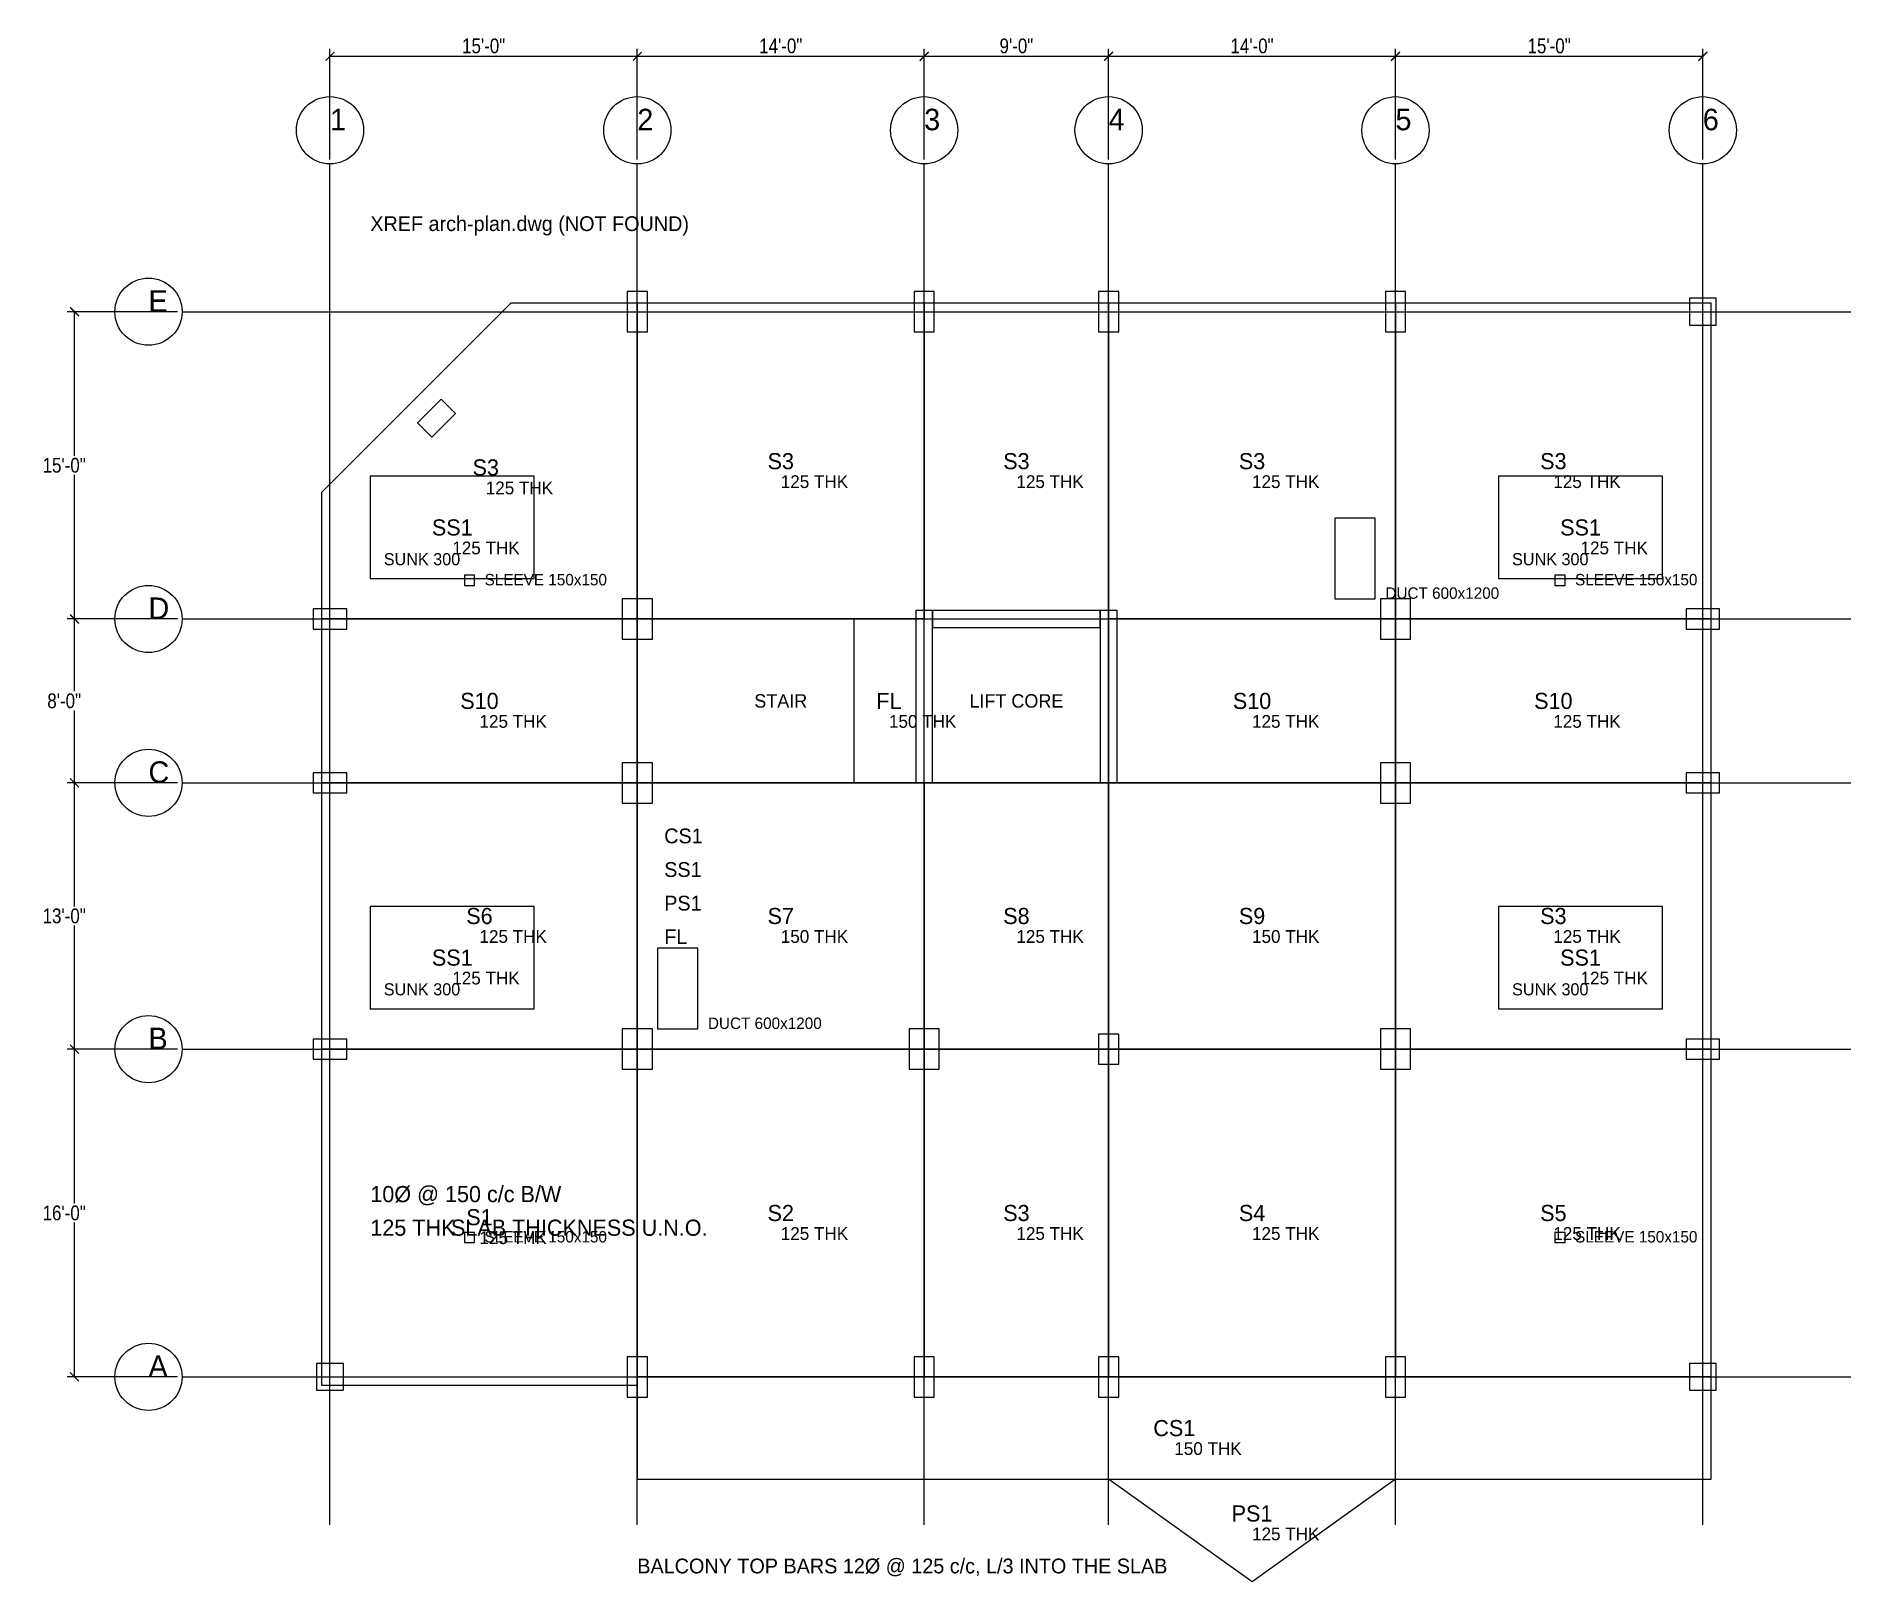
# Model space of a CAD drawing. Extents: x -4369 to 1422622, y -1410602 to 19948.
# Drawn here: x 1195631 to 1222622, y -803048 to -780052 of the extents above; entities that cross this region are included whole.
import ezdxf
from ezdxf.enums import TextEntityAlignment as Align

# ---------------------------------------------------------------- set-up
doc = ezdxf.new("R2010")
doc.units = 0
for name, color, linetype in [('Column', 1, 'Continuous'), ('Grid', 8, 'Continuous'), ('Grid Circle', 8, 'Continuous'), ('Inches Dimension', 6, 'Continuous'), ('Slab', 5, 'Continuous'), ('Text-1', 7, 'Continuous'), ('Text-2', 7, 'Continuous'), ('Wall', 1, 'Continuous')]:
    doc.layers.add(name, color=color, linetype=linetype)
doc.styles.add('OpenSansCondensed-Light', font='OpenSansCondensed-Light.ttf')
doc.dimstyles.new('EZDXF', dxfattribs={"dimtxt": 0.25, "dimasz": 0.175, "dimexe": 0.375, "dimexo": 0.125, "dimgap": 0.1, "dimtad": 1, "dimlfac": 100, "dimzin": 12, "dimdsep": 46, "dimtxsty": 'OpenSansCondensed-Light', "dimblk": 'ARCHTICK', "dimcen": 2.5, "dimazin": 3, "dimtfac": 0.5, "dimtmove": 2, "dimatfit": 3})

msp = doc.modelspace()

# ---------------------------------------------------------------- texts
at = {"layer": 'Text-1'}
for s, height, p in [('S3', 240, (1202317.1, -786467.5)), ('S3', 240, (1206705.6, -786373.9)), ('S3', 240, (1210210.8, -786373.9)), ('S3', 240, (1213716, -786373.9)), ('S3', 240, (1218198.1, -786373.9)), ('SS1', 240, (1201819, -787360.4)), ('SS1', 240, (1218602.6, -787360.4)), ('S10', 240, (1202223.5, -789941.6)), ('STAIR', 200, (1206705.6, -789941.6)), ('FL', 240, (1208315.2, -789941.6)), ('LIFT CORE', 200, (1210210.8, -789941.6)), ('S10', 240, (1213716, -789941.6)), ('S10', 240, (1218198.1, -789941.6)), ('S6', 240, (1202223.5, -793142)), ('S7', 240, (1206705.6, -793142)), ('S8', 240, (1210210.8, -793142)), ('S9', 240, (1213716, -793142)), ('S3', 240, (1218198.1, -793142)), ('SS1', 240, (1201819, -793761.2)), ('SS1', 240, (1218602.6, -793761.2)), ('S1', 240, (1202223.5, -797624.1)), ('S2', 240, (1206705.6, -797561.6)), ('S3', 240, (1210210.8, -797561.6)), ('S4', 240, (1213716, -797561.6)), ('S5', 240, (1218198.1, -797561.6)), ('CS1', 240, (1212559.3, -800762)), ('PS1', 240, (1213716, -802032))]:
    msp.add_text(s, height=height, dxfattribs=at).set_placement(p, align=Align.MIDDLE_CENTER)
for s, height, p in [('CS1', 220, (1204972, -792060.8)), ('SS1', 220, (1204972, -792560.8)), ('PS1', 220, (1204972, -793060.8)), ('FL', 220, (1204972, -793560.8)), ('10Ø @ 150 c/c B/W', 240, (1200600, -797400)), ('125 THK', 240, (1200600, -797900)), ('SLAB THICKNESS U.N.O.', 240, (1201800, -797900))]:
    msp.add_text(s, height=height, dxfattribs=at).set_placement(p)
at = {"layer": 'Text-2'}
for s, height, p in [('XREF arch-plan.dwg (NOT FOUND)', 220, (1200600, -782950.4)), ('125 THK', 190, (1202317.1, -786867.5)), ('125 THK', 190, (1206705.6, -786773.9)), ('125 THK', 190, (1210210.8, -786773.9)), ('125 THK', 190, (1213716, -786773.9)), ('125 THK', 190, (1218198.1, -786773.9)), ('125 THK', 190, (1201819, -787760.4)), ('125 THK', 190, (1218602.6, -787760.4)), ('SUNK 300', 180, (1200800, -787922.4)), ('SUNK 300', 180, (1217583.6, -787922.4)), ('SLEEVE 150x150', 170, (1202300, -788222.4)), ('SLEEVE 150x150', 170, (1218521.6, -788222.4)), ('DUCT 600x1200', 170, (1215699.6, -788422.4)), ('125 THK', 190, (1202223.5, -790341.6)), ('150 THK', 190, (1208315.2, -790341.6)), ('125 THK', 190, (1213716, -790341.6)), ('125 THK', 190, (1218198.1, -790341.6)), ('125 THK', 190, (1202223.5, -793542)), ('150 THK', 190, (1206705.6, -793542)), ('125 THK', 190, (1210210.8, -793542)), ('150 THK', 190, (1213716, -793542)), ('125 THK', 190, (1218198.1, -793542)), ('125 THK', 190, (1201819, -794161.2)), ('125 THK', 190, (1218602.6, -794161.2)), ('SUNK 300', 180, (1200800, -794323.2)), ('SUNK 300', 180, (1217583.6, -794323.2)), ('DUCT 600x1200', 170, (1205622, -794823.2)), ('125 THK', 190, (1202223.5, -798024.1)), ('SLEEVE 150x150', 170, (1202300, -798000)), ('125 THK', 190, (1206705.6, -797961.6)), ('125 THK', 190, (1210210.8, -797961.6)), ('125 THK', 190, (1213716, -797961.6)), ('125 THK', 190, (1218198.1, -797961.6)), ('SLEEVE 150x150', 170, (1218521.6, -798000)), ('150 THK', 190, (1212559.3, -801162)), ('125 THK', 190, (1213716, -802432)), ('BALCONY TOP BARS 12%%C @ 125 c/c, L/3 INTO THE SLAB', 220, (1204572, -802924))]:
    msp.add_text(s, height=height, dxfattribs=at).set_placement(p)

# ---------------------------------------------------------------- blocks, each defined once
blk = doc.blocks.new('GRID_BUBBLE')
at = {"layer": 'Grid Circle'}
blk.add_circle((0, 0), 500, dxfattribs=at)
at = {"layer": 'Text-1'}
blk.add_attdef('GRID', (0, 0), '', height=320, dxfattribs=at)
blk = doc.blocks.new('_ARCHTICK')
at = {"color": 0, "linetype": 'BYBLOCK', "const_width": 0.15}
blk.add_lwpolyline([(-0.5, -0.5), (0.5, 0.5)], dxfattribs=at)

# ---------------------------------------------------------------- dimensions: what is measured, and where the dimension line sits
at = {"layer": 'Inches Dimension'}
for base, p1, p2, text in [((1200000, -780350.4), (1200000, -781950.4), (1204572, -781950.4), '15\'-0"'), ((1204572, -780350.4), (1204572, -781950.4), (1208839.2, -781950.4), '14\'-0"'), ((1208839.2, -780350.4), (1208839.2, -781950.4), (1211582.4, -781950.4), '9\'-0"'), ((1211582.4, -780350.4), (1211582.4, -781950.4), (1215849.6, -781950.4), '14\'-0"'), ((1215849.6, -780350.4), (1215849.6, -781950.4), (1220421.6, -781950.4), '15\'-0"')]:
    msp.add_linear_dim(base=base, p1=p1, p2=p2, text=text, dimstyle='EZDXF', override={"dimtxt": 220, "dimasz": 132, "dimexe": 110, "dimexo": 66, "dimgap": 44, "dimtad": 1, "dimtih": 1, "dimtoh": 1, "dimdec": 0, "dimlfac": 1}, dxfattribs=at).render()
for base, p1, p2, text in [((1196200, -788722.4), (1197800, -788722.4), (1197800, -784150.4), '15\'-0"'), ((1196200, -791160.8), (1197800, -791160.8), (1197800, -788722.4), '8\'-0"'), ((1196200, -795123.2), (1197800, -795123.2), (1197800, -791160.8), '13\'-0"'), ((1196200, -800000), (1197800, -800000), (1197800, -795123.2), '16\'-0"')]:
    msp.add_linear_dim(base=base, p1=p1, p2=p2, angle=90, text=text, dimstyle='EZDXF', override={"dimtxt": 220, "dimasz": 132, "dimexe": 110, "dimexo": 66, "dimgap": 44, "dimtad": 1, "dimtih": 1, "dimtoh": 1, "dimdec": 0, "dimlfac": 1}, dxfattribs=at).render()

# ---------------------------------------------------------------- linework, layer by layer
at = {"layer": 'Column'}
for points in [[(1204422, -784450.4), (1204722, -784450.4), (1204722, -783850.4), (1204422, -783850.4)], [(1208689.2, -784450.4), (1208989.2, -784450.4), (1208989.2, -783850.4), (1208689.2, -783850.4)], [(1211432.4, -784450.4), (1211732.4, -784450.4), (1211732.4, -783850.4), (1211432.4, -783850.4)], [(1215699.6, -784450.4), (1215999.6, -784450.4), (1215999.6, -783850.4), (1215699.6, -783850.4)], [(1220221.6, -784350.4), (1220621.6, -784350.4), (1220621.6, -783950.4), (1220221.6, -783950.4)], [(1201513, -786017), (1201866.6, -785663.4), (1201654.4, -785451.3), (1201300.9, -785804.8)], [(1199750, -788872.4), (1200250, -788872.4), (1200250, -788572.4), (1199750, -788572.4)], [(1204347, -789022.4), (1204797, -789022.4), (1204797, -788422.4), (1204347, -788422.4)], [(1215624.6, -789022.4), (1216074.6, -789022.4), (1216074.6, -788422.4), (1215624.6, -788422.4)], [(1220171.6, -788872.4), (1220671.6, -788872.4), (1220671.6, -788572.4), (1220171.6, -788572.4)], [(1199750, -791310.8), (1200250, -791310.8), (1200250, -791010.8), (1199750, -791010.8)], [(1204347, -791460.8), (1204797, -791460.8), (1204797, -790860.8), (1204347, -790860.8)], [(1215624.6, -791460.8), (1216074.6, -791460.8), (1216074.6, -790860.8), (1215624.6, -790860.8)], [(1220171.6, -791310.8), (1220671.6, -791310.8), (1220671.6, -791010.8), (1220171.6, -791010.8)], [(1204347, -795423.2), (1204797, -795423.2), (1204797, -794823.2), (1204347, -794823.2)], [(1208614.2, -795423.2), (1209064.2, -795423.2), (1209064.2, -794823.2), (1208614.2, -794823.2)], [(1215624.6, -795423.2), (1216074.6, -795423.2), (1216074.6, -794823.2), (1215624.6, -794823.2)], [(1199750, -795273.2), (1200250, -795273.2), (1200250, -794973.2), (1199750, -794973.2)], [(1211432.4, -795348.2), (1211732.4, -795348.2), (1211732.4, -794898.2), (1211432.4, -794898.2)], [(1220171.6, -795273.2), (1220671.6, -795273.2), (1220671.6, -794973.2), (1220171.6, -794973.2)], [(1204422, -800300), (1204722, -800300), (1204722, -799700), (1204422, -799700)], [(1208689.2, -800300), (1208989.2, -800300), (1208989.2, -799700), (1208689.2, -799700)], [(1211432.4, -800300), (1211732.4, -800300), (1211732.4, -799700), (1211432.4, -799700)], [(1215699.6, -800300), (1215999.6, -800300), (1215999.6, -799700), (1215699.6, -799700)], [(1199800, -800200), (1200200, -800200), (1200200, -799800), (1199800, -799800)], [(1220221.6, -800200), (1220621.6, -800200), (1220621.6, -799800), (1220221.6, -799800)]]:
    msp.add_lwpolyline(points, close=True, dxfattribs=at)
at = {"layer": 'Grid'}
for p, q in [((1200000, -802200), (1200000, -781950.4)), ((1204572, -802200), (1204572, -781950.4)), ((1208839.2, -802200), (1208839.2, -781950.4)), ((1211582.4, -802200), (1211582.4, -781950.4)), ((1215849.6, -802200), (1215849.6, -781950.4)), ((1220421.6, -802200), (1220421.6, -781950.4)), ((1197800, -784150.4), (1222621.6, -784150.4)), ((1197800, -788722.4), (1222621.6, -788722.4)), ((1197800, -791160.8), (1222621.6, -791160.8)), ((1197800, -795123.2), (1222621.6, -795123.2)), ((1197800, -800000), (1222621.6, -800000))]:
    msp.add_line(p, q, dxfattribs=at)
at = {"layer": 'Slab'}
for points in [[(1199875, -800125), (1204572, -800125), (1204572, -801524), (1220546.6, -801524), (1220546.6, -784025.4), (1202691.4, -784025.4), (1199875, -786841.8)], [(1199875, -788722.4), (1204572, -788722.4), (1204572, -784025.4), (1202691.4, -784025.4), (1199875, -786841.8)], [(1204572, -788722.4), (1208839.2, -788722.4), (1208839.2, -784025.4), (1204572, -784025.4)], [(1208839.2, -788722.4), (1211582.4, -788722.4), (1211582.4, -784025.4), (1208839.2, -784025.4)], [(1211582.4, -788722.4), (1215849.6, -788722.4), (1215849.6, -784025.4), (1211582.4, -784025.4)], [(1215849.6, -788722.4), (1220546.6, -788722.4), (1220546.6, -784025.4), (1215849.6, -784025.4)], [(1200600, -788122.4), (1203038, -788122.4), (1203038, -786598.4), (1200600, -786598.4)], [(1200600, -788122.4), (1203038, -788122.4), (1203038, -786598.4), (1200600, -786598.4)], [(1217383.6, -788122.4), (1219821.6, -788122.4), (1219821.6, -786598.4), (1217383.6, -786598.4)], [(1217383.6, -788122.4), (1219821.6, -788122.4), (1219821.6, -786598.4), (1217383.6, -786598.4)], [(1214949.6, -788422.4), (1215549.6, -788422.4), (1215549.6, -787222.4), (1214949.6, -787222.4)], [(1202000, -788222.4), (1202150, -788222.4), (1202150, -788072.4), (1202000, -788072.4)], [(1218221.6, -788222.4), (1218371.6, -788222.4), (1218371.6, -788072.4), (1218221.6, -788072.4)], [(1199875, -791160.8), (1204572, -791160.8), (1204572, -788722.4), (1199875, -788722.4)], [(1204572, -791160.8), (1208839.2, -791160.8), (1208839.2, -788722.4), (1204572, -788722.4)], [(1207791.2, -791160.8), (1208839.2, -791160.8), (1208839.2, -788722.4), (1207791.2, -788722.4)], [(1211582.4, -791160.8), (1215849.6, -791160.8), (1215849.6, -788722.4), (1211582.4, -788722.4)], [(1215849.6, -791160.8), (1220546.6, -791160.8), (1220546.6, -788722.4), (1215849.6, -788722.4)], [(1199875, -795123.2), (1204572, -795123.2), (1204572, -791160.8), (1199875, -791160.8)], [(1204572, -795123.2), (1208839.2, -795123.2), (1208839.2, -791160.8), (1204572, -791160.8)], [(1208839.2, -795123.2), (1211582.4, -795123.2), (1211582.4, -791160.8), (1208839.2, -791160.8)], [(1211582.4, -795123.2), (1215849.6, -795123.2), (1215849.6, -791160.8), (1211582.4, -791160.8)], [(1215849.6, -795123.2), (1220546.6, -795123.2), (1220546.6, -791160.8), (1215849.6, -791160.8)], [(1200600, -794523.2), (1203038, -794523.2), (1203038, -792999.2), (1200600, -792999.2)], [(1200600, -794523.2), (1203038, -794523.2), (1203038, -792999.2), (1200600, -792999.2)], [(1217383.6, -794523.2), (1219821.6, -794523.2), (1219821.6, -792999.2), (1217383.6, -792999.2)], [(1217383.6, -794523.2), (1219821.6, -794523.2), (1219821.6, -792999.2), (1217383.6, -792999.2)], [(1204872, -794823.2), (1205472, -794823.2), (1205472, -793623.2), (1204872, -793623.2)], [(1199875, -800125), (1204572, -800125), (1204572, -795123.2), (1199875, -795123.2)], [(1204572, -800000), (1208839.2, -800000), (1208839.2, -795123.2), (1204572, -795123.2)], [(1208839.2, -800000), (1211582.4, -800000), (1211582.4, -795123.2), (1208839.2, -795123.2)], [(1211582.4, -800000), (1215849.6, -800000), (1215849.6, -795123.2), (1211582.4, -795123.2)], [(1215849.6, -800000), (1220546.6, -800000), (1220546.6, -795123.2), (1215849.6, -795123.2)], [(1202000, -798000), (1202150, -798000), (1202150, -797850), (1202000, -797850)], [(1218221.6, -798000), (1218371.6, -798000), (1218371.6, -797850), (1218221.6, -797850)], [(1204572, -800000), (1204572, -801524), (1220546.6, -801524), (1220546.6, -800000)], [(1211582.4, -801524), (1215849.6, -801524), (1213716, -803048)]]:
    msp.add_lwpolyline(points, close=True, dxfattribs=at)
at = {"layer": 'Wall'}
for points in [[(1208714.2, -791160.8), (1208964.2, -791160.8), (1208964.2, -788597.4), (1208714.2, -788597.4)], [(1208964.2, -788847.4), (1211457.4, -788847.4), (1211457.4, -788597.4), (1208964.2, -788597.4)], [(1211457.4, -791160.8), (1211707.4, -791160.8), (1211707.4, -788597.4), (1211457.4, -788597.4)]]:
    msp.add_lwpolyline(points, close=True, dxfattribs=at)

# ---------------------------------------------------------------- block references
at = {"layer": 'Grid Circle'}
for p, values in [((1200000, -781450.4), {'GRID': '1'}), ((1204572, -781450.4), {'GRID': '2'}), ((1208839.2, -781450.4), {'GRID': '3'}), ((1211582.4, -781450.4), {'GRID': '4'}), ((1215849.6, -781450.4), {'GRID': '5'}), ((1220421.6, -781450.4), {'GRID': '6'}), ((1197300, -784150.4), {'GRID': 'E'}), ((1197300, -788722.4), {'GRID': 'D'}), ((1197300, -791160.8), {'GRID': 'C'}), ((1197300, -795123.2), {'GRID': 'B'}), ((1197300, -800000), {'GRID': 'A'})]:
    msp.add_blockref('GRID_BUBBLE', p, dxfattribs=at).add_auto_attribs(values)

msp.set_redraw_order([(e.dxf.handle, doc.entitydb.next_handle()) for e in msp.query("TEXT MTEXT ATTDEF DIMENSION ARC_DIMENSION")])  # texts and dimensions are drawn at this point

doc.saveas('drawing.dxf')
